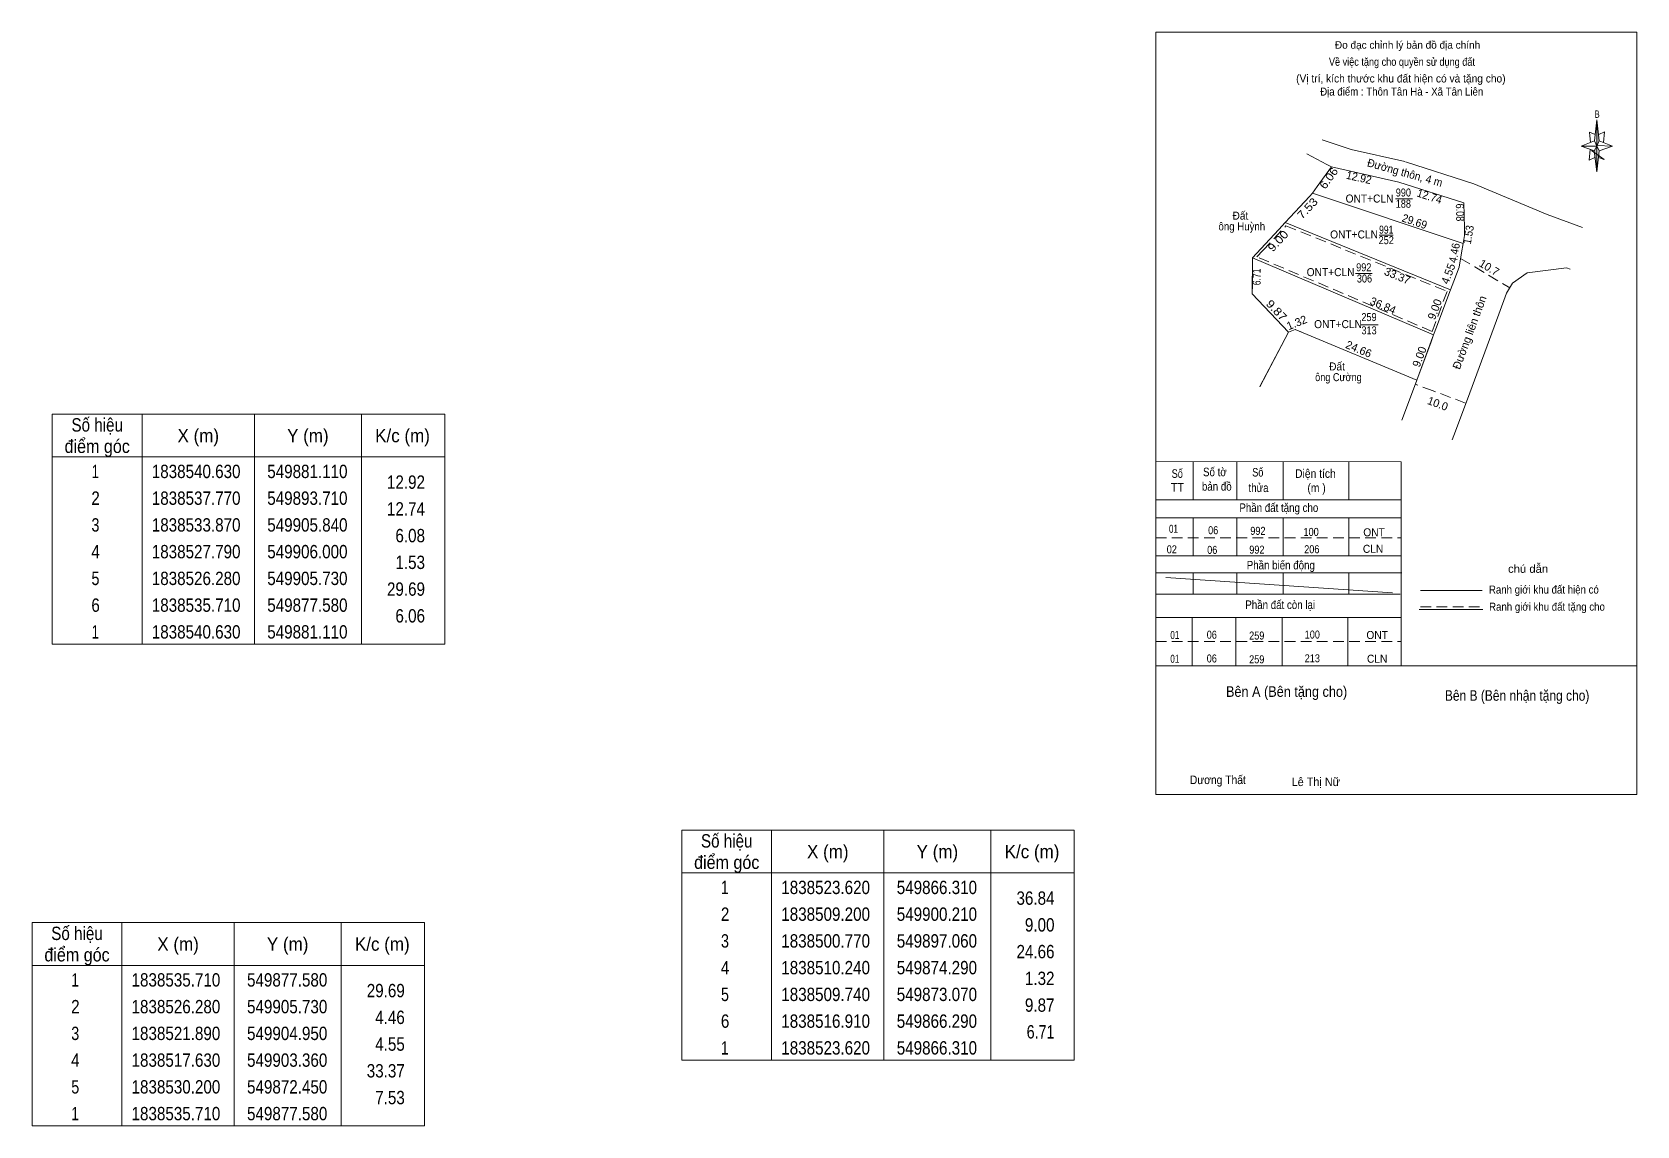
# Model space of a CAD drawing. Header units: metres. Extents: x 549350 to 550284, y 1838354 to 1838570.
# Drawn here: x 549984.2 to 550284.3, y 1838353.7 to 1838558.2 of the extents above; entities that cross this region are included whole.
import ezdxf
from ezdxf.enums import TextEntityAlignment as Align

# ---------------------------------------------------------------- set-up
doc = ezdxf.new("R2010")
doc.units = ezdxf.units.M
doc.header["$LTSCALE"] = 0.67
doc.linetypes.add('MEDIUM_DASHED', pattern=[4.5, 3, -1.5])
for name, color, linetype, lineweight in [('12', 7, 'Continuous', 13), ('15', 7, 'Continuous', 13), ('17', 7, 'Continuous', 13), ('63', 7, 'Continuous', 13)]:
    doc.layers.add(name, color=color, linetype=linetype, lineweight=lineweight)
doc.layers.add('20', color=7, linetype='Continuous')

msp = doc.modelspace()

# ---------------------------------------------------------------- texts
at = {"layer": '15'}
for s, rotation, width, p in [('Đường thôn, 4 m', 344.493, 0.95, (550240.6995, 1838531.1917)), ('6.06', 54.341, 1.1, (550227.2535, 1838530.4428)), ('12.92', 347.211, 0.95, (550232.129, 1838530.2804)), ('12.74', 342.177, 0.95, (550245.2705, 1838526.7704)), ('7.53', 47.045, 1.15, (550223.2104, 1838524.7289)), ('6.08', 271.507, 0.85, (550250.4542, 1838524.4697)), ('29.69', 341.48, 0.95, (550242.4718, 1838522.0823)), ('1.53', 79.862, 0.9, (550253.5143, 1838520.198)), ('9.00', 46.981, 1.15, (550217.7114, 1838518.6283)), ('4.46', 79.925, 0.95, (550250.8787, 1838516.7838)), ('6.71', 89.829, 0.8, (550213.9148, 1838512.4278)), ('9.87', 313.399, 1.15, (550216.3309, 1838505.6653))]:
    msp.add_text(s, height=1.5, rotation=rotation, dxfattribs=dict(at, width=width)).set_placement(p, align=Align.CENTER)
for s, width, p in [('ONT+CLN', 0.95, (550234.275, 1838526.33)), ('990', 0.85, (550240.605, 1838527.46)), ('Đất ', 0.95, (550210.39, 1838523.13)), ('188', 0.85, (550240.6, 1838525.36)), ('ông Huỳnh', 0.9, (550210.39, 1838521.13)), ('991', 0.8, (550237.4, 1838520.51)), ('ONT+CLN', 0.95, (550231.385, 1838519.62)), ('252', 0.85, (550237.4, 1838518.55)), ('252', 0.85, (550237.4, 1838518.55)), ('ONT+CLN', 0.95, (550226.995, 1838512.57)), ('992', 0.85, (550233.2, 1838513.48)), ('306', 0.85, (550233.33, 1838511.38)), ('ONT+CLN', 0.95, (550228.385, 1838502.85)), ('259', 0.85, (550234.175, 1838504.17)), ('313', 0.85, (550234.185, 1838501.69)), ('ông Cường', 0.85, (550228.46, 1838492.94)), ('Đất ', 0.95, (550228.46, 1838494.94))]:
    msp.add_text(s, height=1.5, dxfattribs=dict(at, width=width)).set_placement(p, align=Align.CENTER)
for s, rotation, p in [('10.7', 329.036, (550256.2741, 1838513.5315)), ('33.37', 337.87, (550239.1925, 1838511.9418)), ('4.55', 69.532, (550249.6985, 1838512.7677)), ('36.84', 336.957, (550236.5015, 1838506.381)), ('9.00', 69.511, (550247.1703, 1838506.1175)), ('Đường liên thôn', 69.511, (550253.6789, 1838501.7825)), ('1.32', 22.286, (550220.9556, 1838503.1864)), ('24.66', 337.418, (550231.967, 1838498.2347)), ('9.00', 69.511, (550244.3103, 1838497.2375)), ('10.0', 339.511, (550246.7775, 1838488.0296))]:
    msp.add_text(s, height=1.5, rotation=rotation, dxfattribs=at).set_placement(p, align=Align.CENTER)
at = {"layer": '17'}
msp.add_text('Đo đạc chỉnh lý bản đồ địa chính', height=1.4, dxfattribs=at).set_placement((550241.39, 1838555.1), align=Align.CENTER)
for s, height, width, p in [('Về việc tặng cho quyền sử dụng đất', 1.5, 0.85, (550240.335, 1838551.9)), ('B', 1.378, 0.75, (550276.85, 1838542.17)), ('Số', 1.6, 0.8, (550198.32, 1838474.86)), ('Số tờ', 1.6, 0.85, (550205.35, 1838475.16)), ('TT', 1.6, 0.95, (550198.35, 1838472.3)), ('bản đồ', 1.6, 0.85, (550205.71, 1838472.46)), ('thửa', 1.6, 0.85, (550213.515, 1838472.2)), ('(m )', 1.6, 0.9, (550224.375, 1838472.2)), ('Phần đất tặng cho', 1.6, 0.85, (550217.315, 1838468.48)), ('01', 1.5, 0.75, (550197.605, 1838464.58)), ('06', 1.5, 0.85, (550205.035, 1838464.32)), ('992', 1.5, 0.85, (550213.4, 1838464.2)), ('100', 1.5, 0.85, (550223.355, 1838464)), ('ONT', 1.5, 0.95, (550235.12, 1838463.93)), ('02', 1.5, 0.85, (550197.295, 1838460.74)), ('06', 1.5, 0.85, (550204.865, 1838460.64)), ('992', 1.5, 0.85, (550213.21, 1838460.68)), ('206', 1.5, 0.85, (550223.48, 1838460.76)), ('CLN', 1.5, 0.95, (550234.94, 1838460.84)), ('Phần biến động', 1.6, 0.85, (550217.685, 1838457.74)), ('chú dẫn', 1.5, 1.05, (550263.93, 1838457.1)), ('Ranh giới khu đất hiện có ', 1.5, 0.9, (550267.135, 1838453.22)), ('Phần đất còn lại', 1.6, 0.85, (550217.57, 1838450.33)), ('Ranh giới khu đất tặng cho', 1.5, 0.9, (550267.465, 1838450.02)), ('100', 1.5, 0.85, (550223.575, 1838444.81)), ('01', 1.5, 0.75, (550197.865, 1838444.72)), ('06', 1.5, 0.85, (550204.775, 1838444.78)), ('259', 1.5, 0.85, (550213.185, 1838444.62)), ('ONT', 1.5, 0.95, (550235.7, 1838444.73)), ('01', 1.5, 0.75, (550197.865, 1838440.28)), ('06', 1.5, 0.85, (550204.775, 1838440.34)), ('259', 1.5, 0.85, (550213.185, 1838440.18)), ('213', 1.5, 0.85, (550223.575, 1838440.37)), ('CLN', 1.5, 0.95, (550235.7, 1838440.29)), ('Bên A (Bên tặng cho)', 1.97, 0.9, (550218.765, 1838433.91)), ('Bên B (Bên nhận tặng cho)', 1.97, 0.85, (550261.88, 1838433.18)), ('Dương Thất', 1.6, 0.9, (550205.91, 1838417.6)), ('Lê Thị Nữ', 1.6, 0.95, (550224.225, 1838417.23))]:
    msp.add_text(s, height=height, dxfattribs=dict(at, width=width)).set_placement(p, align=Align.CENTER)
at = {"layer": '17', "width": 0.95}
msp.add_text('(Vị trí, kích thước khu đất hiện có và tặng cho)', height=1.5, dxfattribs=at).set_placement((550220.55, 1838548.78))
at = {"layer": '20', "width": 0.9}
msp.add_text('Địa điểm : Thôn Tân Hà - Xã Tân Liên', height=1.5, dxfattribs=at).set_placement((550240.295, 1838546.33), align=Align.CENTER)
at = {"layer": '63'}
for s, height, width, p in [('Số hiệu', 2.5, 0.85, (549996.33, 1838483.51)), ('điểm góc', 2.5, 0.9, (549996.33, 1838479.51)), ('X (m)', 2.5, 0.95, (550015.23, 1838481.51)), ('Y (m)', 2.5, 0.95, (550035.725, 1838481.51)), ('K/c (m)', 2.5, 0.95, (550053.43, 1838481.51)), (' 1', 2.5, 0.75, (549995.625, 1838474.81)), ('1838540.630', 2.5, 0.85, (550014.83, 1838474.81)), ('549881.110', 2.5, 0.85, (550035.635, 1838474.81)), ('Số', 1.6, 0.8, (550213.38, 1838475.1)), ('Diện tích', 1.6, 0.9, (550224.16, 1838474.86)), (' 2', 2.5, 0.85, (549995.63, 1838469.81)), ('1838537.770', 2.5, 0.85, (550014.83, 1838469.81)), ('549893.710', 2.5, 0.85, (550035.635, 1838469.81)), (' 3', 2.5, 0.8, (549995.63, 1838464.81)), ('1838533.870', 2.5, 0.85, (550014.83, 1838464.81)), ('549905.840', 2.5, 0.85, (550035.635, 1838464.81)), (' 4', 2.5, 0.85, (549995.625, 1838459.81)), ('1838527.790', 2.5, 0.85, (550014.83, 1838459.81)), ('549906.000', 2.5, 0.85, (550035.635, 1838459.81)), (' 5', 2.5, 0.8, (549995.63, 1838454.81)), ('1838526.280', 2.5, 0.85, (550014.83, 1838454.81)), ('549905.730', 2.5, 0.85, (550035.635, 1838454.81)), (' 6', 2.5, 0.85, (549995.63, 1838449.81)), ('1838535.710', 2.5, 0.85, (550014.83, 1838449.81)), ('549877.580', 2.5, 0.85, (550035.635, 1838449.81)), (' 1', 2.5, 0.75, (549995.625, 1838444.81)), ('1838540.630', 2.5, 0.85, (550014.83, 1838444.81)), ('549881.110', 2.5, 0.85, (550035.635, 1838444.81)), ('Số hiệu', 2.5, 0.85, (550114.06, 1838405.73)), ('điểm góc', 2.5, 0.9, (550114.06, 1838401.73)), ('X (m)', 2.5, 0.95, (550132.96, 1838403.73)), ('Y (m)', 2.5, 0.95, (550153.455, 1838403.73)), ('K/c (m)', 2.5, 0.95, (550171.16, 1838403.73)), (' 1', 2.5, 0.75, (550113.355, 1838397.03)), ('1838523.620', 2.5, 0.85, (550132.56, 1838397.03)), ('549866.310', 2.5, 0.85, (550153.365, 1838397.03)), (' 2', 2.5, 0.85, (550113.36, 1838392.03)), ('1838509.200', 2.5, 0.85, (550132.56, 1838392.03)), ('549900.210', 2.5, 0.85, (550153.365, 1838392.03)), ('Số hiệu', 2.5, 0.85, (549992.55, 1838388.44)), (' 3', 2.5, 0.8, (550113.36, 1838387.03)), ('1838500.770', 2.5, 0.85, (550132.56, 1838387.03)), ('549897.060', 2.5, 0.85, (550153.365, 1838387.03)), ('điểm góc', 2.5, 0.9, (549992.55, 1838384.44)), ('X (m)', 2.5, 0.95, (550011.45, 1838386.44)), ('Y (m)', 2.5, 0.95, (550031.945, 1838386.44)), ('K/c (m)', 2.5, 0.95, (550049.65, 1838386.44)), (' 4', 2.5, 0.85, (550113.355, 1838382.03)), ('1838510.240', 2.5, 0.85, (550132.56, 1838382.03)), ('549874.290', 2.5, 0.85, (550153.365, 1838382.03)), (' 1', 2.5, 0.75, (549991.845, 1838379.74)), ('1838535.710', 2.5, 0.85, (550011.05, 1838379.74)), ('549877.580', 2.5, 0.85, (550031.855, 1838379.74)), (' 5', 2.5, 0.8, (550113.36, 1838377.03)), ('1838509.740', 2.5, 0.85, (550132.56, 1838377.03)), ('549873.070', 2.5, 0.85, (550153.365, 1838377.03)), (' 2', 2.5, 0.85, (549991.85, 1838374.74)), ('1838526.280', 2.5, 0.85, (550011.05, 1838374.74)), ('549905.730', 2.5, 0.85, (550031.855, 1838374.74)), (' 6', 2.5, 0.85, (550113.36, 1838372.03)), ('1838516.910', 2.5, 0.85, (550132.56, 1838372.03)), ('549866.290', 2.5, 0.85, (550153.365, 1838372.03)), (' 3', 2.5, 0.8, (549991.85, 1838369.74)), ('1838521.890', 2.5, 0.85, (550011.05, 1838369.74)), ('549904.950', 2.5, 0.85, (550031.855, 1838369.74)), (' 1', 2.5, 0.75, (550113.355, 1838367.03)), ('1838523.620', 2.5, 0.85, (550132.56, 1838367.03)), ('549866.310', 2.5, 0.85, (550153.365, 1838367.03)), (' 4', 2.5, 0.85, (549991.845, 1838364.74)), ('1838517.630', 2.5, 0.85, (550011.05, 1838364.74)), ('549903.360', 2.5, 0.85, (550031.855, 1838364.74)), (' 5', 2.5, 0.8, (549991.85, 1838359.74)), ('1838530.200', 2.5, 0.85, (550011.05, 1838359.74)), ('549872.450', 2.5, 0.85, (550031.855, 1838359.74)), (' 1', 2.5, 0.75, (549991.845, 1838354.74)), ('1838535.710', 2.5, 0.85, (550011.05, 1838354.74)), ('549877.580', 2.5, 0.85, (550031.855, 1838354.74))]:
    msp.add_text(s, height=height, dxfattribs=dict(at, width=width)).set_placement(p, align=Align.CENTER)
for s, width, p in [('12.92', 0.85, (550057.63, 1838472.81)), ('12.74', 0.85, (550057.63, 1838467.81)), ('6.08', 0.85, (550057.63, 1838462.81)), ('1.53', 0.85, (550057.63, 1838457.81)), ('29.69', 0.85, (550057.63, 1838452.81)), ('6.06', 0.85, (550057.63, 1838447.81)), ('36.84', 0.85, (550175.36, 1838395.03)), ('9.00', 0.85, (550175.36, 1838390.03)), ('24.66', 0.85, (550175.36, 1838385.03)), ('1.32', 0.85, (550175.36, 1838380.03)), ('29.69', 0.85, (550053.85, 1838377.74)), ('9.87', 0.85, (550175.36, 1838375.03)), ('4.46', 0.85, (550053.85, 1838372.74)), ('6.71', 0.8, (550175.36, 1838370.03)), ('4.55', 0.85, (550053.85, 1838367.74)), ('33.37', 0.85, (550053.85, 1838362.74)), ('7.53', 0.85, (550053.85, 1838357.74))]:
    msp.add_text(s, height=2.5, dxfattribs=dict(at, width=width)).set_placement(p, align=Align.RIGHT)

# ---------------------------------------------------------------- hatches: boundary and pattern name
at = {"layer": '17'}
for points in [[(550276.8, 1838541.77), (550277.24, 1838537.87), (550276.8, 1838536.87)], [(550276.8, 1838536.87), (550276.8, 1838532.07), (550276.3, 1838535.97)]]:
    msp.add_hatch(color=256, dxfattribs=at).paths.add_polyline_path(points)

# ---------------------------------------------------------------- linework, layer by layer
at = {"layer": '12'}
msp.add_line((550194.28, 1838415.65), (550284.28, 1838415.65), dxfattribs=at)
at = {"layer": '15'}
for p, q in [((550275.44, 1838539.47), (550275.6, 1838537.57)), ((550225.44, 1838538.07), (550227.45, 1838537.4)), ((550230.85, 1838536.28), (550227.45, 1838537.4)), ((550276.34, 1838537.87), (550273.84, 1838536.87)), ((550276.34, 1838535.97), (550273.84, 1838536.87)), ((550230.85, 1838536.28), (550240.86, 1838534)), ((550240.99, 1838533.96), (550253.78, 1838529.85)), ((550227.17, 1838533.01), (550239.77, 1838530.15)), ((550223.64, 1838528.09), (550223.05, 1838527.46)), ((550223.64, 1838528.09), (550251.79, 1838518.66)), ((550239.77, 1838530.15), (550251.9, 1838526.25)), ((550253.76, 1838529.86), (550267.52, 1838524.07)), ((550239.16, 1838527.03), (550242.3, 1838527.03)), ((550217.34, 1838521.32), (550218.51, 1838522.58)), ((550249.42, 1838510.01), (550218.51, 1838522.58)), ((550267.52, 1838524.07), (550274.12, 1838521.67)), ((550213.94, 1838517.68), (550217.34, 1838521.32)), ((550236.09, 1838520.21), (550238.7, 1838520.21)), ((550251.79, 1838518.66), (550251.49, 1838516.94)), ((550252.06, 1838520.17), (550251.79, 1838518.66)), ((550212.37, 1838516), (550212.36, 1838511.08)), ((550212.37, 1838516), (550213.94, 1838517.68)), ((550246.27, 1838501.58), (550212.37, 1838516)), ((550251.49, 1838516.94), (550251.01, 1838514.27)), ((550231.63, 1838513.05), (550234.76, 1838513.05)), ((550250.03, 1838511.64), (550251.01, 1838514.26)), ((550212.36, 1838511.08), (550212.35, 1838509.29)), ((550249.42, 1838510.01), (550248.93, 1838508.71)), ((550249.42, 1838510.01), (550250.03, 1838511.64)), ((550259.89, 1838509.36), (550261.03, 1838511.26)), ((550259.89, 1838509.36), (550261.03, 1838511.26)), ((550212.35, 1838509.29), (550219.13, 1838502.12)), ((550232.61, 1838503.48), (550235.87, 1838503.48)), ((550218.51, 1838500.94), (550213.77, 1838491.93)), ((550218.52, 1838500.94), (550213.79, 1838491.89)), ((550218.52, 1838500.94), (550213.79, 1838491.89)), ((550219.13, 1838502.12), (550218.51, 1838500.94)), ((550219.13, 1838502.12), (550218.52, 1838500.94)), ((550219.13, 1838502.12), (550218.52, 1838500.94)), ((550246.27, 1838501.58), (550245.71, 1838500.08)), ((550245.71, 1838500.08), (550243.12, 1838493.15)), ((550249.75, 1838481.95), (550250.05, 1838482.77)), ((550196.17, 1838456.23), (550238.59, 1838453.34))]:
    msp.add_line(p, q, dxfattribs=at)
at = {"layer": '15', "linetype": 'MEDIUM_DASHED'}
for p, q in [((550251.3, 1838515.89), (550253.97, 1838514.29)), ((550253.97, 1838514.29), (550260.5, 1838510.37))]:
    msp.add_line(p, q, dxfattribs=at)
at = {"layer": '15'}
for points in [[(550222.57, 1838535.47), (550226.31, 1838533.47), (550227.17, 1838533.01)], [(550222.57, 1838535.47), (550226.31, 1838533.47), (550227.17, 1838533.01)], [(550275.54, 1838536.27), (550275.34, 1838534.27), (550276.44, 1838534.77)], [(550227.17, 1838533.01), (550224.51, 1838529.31), (550223.64, 1838528.09)], [(550223.05, 1838527.46), (550219.43, 1838523.57), (550218.51, 1838522.58)], [(550251.9, 1838526.25), (550252.02, 1838521.56), (550252.06, 1838520.17)], [(550271.8, 1838513.86), (550271.11, 1838514.13), (550263.77, 1838513.22), (550261.03, 1838511.26)], [(550271.8, 1838513.86), (550271.11, 1838514.13), (550263.77, 1838513.22), (550261.03, 1838511.26)], [(550271.8, 1838513.86), (550271.11, 1838514.13), (550263.77, 1838513.22), (550261.03, 1838511.26)], [(550250.06, 1838482.76), (550252.57, 1838489.56), (550258.44, 1838505.44), (550259.89, 1838509.36)], [(550250.06, 1838482.76), (550252.57, 1838489.56), (550258.44, 1838505.44), (550259.89, 1838509.36)], [(550248.93, 1838508.71), (550246.82, 1838503.05), (550246.27, 1838501.58)], [(550219.13, 1838502.12), (550218.52, 1838500.94), (550213.79, 1838491.89)], [(550219.13, 1838502.12), (550218.52, 1838500.94), (550213.79, 1838491.89)], [(550219.13, 1838502.12), (550218.52, 1838500.94), (550213.79, 1838491.89)], [(550219.13, 1838502.12), (550218.52, 1838500.94), (550213.79, 1838491.89)], [(550243.12, 1838493.15), (550220.35, 1838502.62), (550219.13, 1838502.12)], [(550243.12, 1838493.15), (550220.35, 1838502.62), (550219.13, 1838502.12)], [(550220.4, 1838502.6), (550220.35, 1838502.62), (550219.13, 1838502.12)], [(550221.76, 1838502.03), (550220.35, 1838502.62), (550219.13, 1838502.12)], [(550240.32, 1838485.66), (550242.48, 1838491.45), (550243.12, 1838493.15)]]:
    msp.add_lwpolyline(points, dxfattribs=at)
at = {"layer": '15', "linetype": 'MEDIUM_DASHED'}
for points in [[(550214.31, 1838517.34), (550218.64, 1838521.99), (550248.78, 1838509.73), (550246.35, 1838503.22)], [(550246.35, 1838503.23), (550245.98, 1838502.24), (550213.22, 1838516.18), (550214.31, 1838517.34)], [(550252.25, 1838488.85), (550246.15, 1838491.13), (550242.83, 1838492.37)]]:
    msp.add_lwpolyline(points, dxfattribs=at)
at = {"layer": '15'}
msp.add_lwpolyline([(550212.37, 1838516), (550246.27, 1838501.58), (550243.12, 1838493.15), (550220.35, 1838502.62), (550219.13, 1838502.12), (550212.35, 1838509.29)], close=True, dxfattribs=at)
at = {"layer": '17'}
for p, q in [((550194.28, 1838415.65), (550194.28, 1838558.2)), ((550276.5, 1838539.07), (550275.44, 1838539.47)), ((550276.34, 1838537.87), (550276.8, 1838541.77)), ((550276.8, 1838536.87), (550276.34, 1838537.87)), ((550277.24, 1838537.87), (550279.74, 1838536.87)), ((550275.76, 1838536.09), (550278.14, 1838534.37)), ((550277.24, 1838535.97), (550276.8, 1838532.07)), ((550278.14, 1838534.37), (550277.1, 1838534.77)), ((550240.22, 1838477.86), (550194.36, 1838477.89)), ((550201.32, 1838477.86), (550201.32, 1838470.72)), ((550209.46, 1838477.86), (550209.46, 1838470.72)), ((550218.12, 1838477.86), (550218.12, 1838470.72)), ((550230.42, 1838477.86), (550230.42, 1838470.72)), ((550240.22, 1838477.86), (550240.22, 1838439.7)), ((550194.28, 1838470.72), (550240.22, 1838470.72)), ((550194.28, 1838467.38), (550240.22, 1838467.38)), ((550201.32, 1838467.38), (550201.32, 1838460.3)), ((550209.46, 1838467.38), (550209.46, 1838460.3)), ((550218.12, 1838467.38), (550218.12, 1838460.3)), ((550230.42, 1838467.38), (550230.42, 1838460.3)), ((550194.36, 1838460.3), (550240.16, 1838460.3)), ((550194.28, 1838457.12), (550240.32, 1838457.12)), ((550201.32, 1838457.12), (550201.32, 1838453.13)), ((550209.46, 1838457.12), (550209.46, 1838453.13)), ((550218.12, 1838457.12), (550218.12, 1838453.13)), ((550230.42, 1838457.12), (550230.42, 1838453.13)), ((550194.28, 1838453.13), (550240, 1838453.13)), ((550243.82, 1838453.8), (550255.32, 1838453.8)), ((550243.56, 1838450.26), (550255.46, 1838450.26)), ((550194.28, 1838448.75), (550240.22, 1838448.75)), ((550201.12, 1838448.75), (550201.12, 1838439.7)), ((550209.26, 1838448.75), (550209.26, 1838439.7)), ((550217.92, 1838448.75), (550217.92, 1838439.7)), ((550230.22, 1838448.75), (550230.22, 1838439.7)), ((550194.28, 1838439.7), (550284.28, 1838439.7))]:
    msp.add_line(p, q, dxfattribs=at)
at = {"layer": '17', "linetype": 'MEDIUM_DASHED'}
for p, q in [((550194.28, 1838463.66), (550240.28, 1838463.66)), ((550243.8, 1838450.76), (550255.6, 1838450.76)), ((550194.28, 1838444.27), (550240.22, 1838444.27))]:
    msp.add_line(p, q, dxfattribs=at)
at = {"layer": '17'}
for points in [[(550194.28, 1838558.2), (550284.28, 1838558.2), (550284.28, 1838415.65)], [(550277.14, 1838539.07), (550278.24, 1838539.57), (550278.04, 1838537.57)], [(550276.8, 1838536.87), (550277.24, 1838535.97), (550279.74, 1838536.87)]]:
    msp.add_lwpolyline(points, dxfattribs=at)
for points in [[(550276.8, 1838541.77), (550277.24, 1838537.87), (550276.8, 1838536.87)], [(550276.8, 1838536.87), (550273.84, 1838536.87), (550276.34, 1838537.87), (550277.24, 1838535.97), (550279.74, 1838536.87), (550276.8, 1838536.97)], [(550276.8, 1838536.87), (550276.8, 1838532.07), (550276.3, 1838535.97)]]:
    msp.add_lwpolyline(points, close=True, dxfattribs=at)
at = {"layer": '63'}
for p, q in [((550004.73, 1838486.76), (550004.73, 1838443.76)), ((550025.73, 1838486.76), (550025.73, 1838443.76)), ((550045.73, 1838486.76), (550045.73, 1838443.76)), ((549987.93, 1838478.76), (550061.33, 1838478.76)), ((550122.46, 1838408.98), (550122.46, 1838365.98)), ((550143.46, 1838408.98), (550143.46, 1838365.98)), ((550163.46, 1838408.98), (550163.46, 1838365.98)), ((550105.66, 1838400.98), (550179.06, 1838400.98)), ((550000.95, 1838391.69), (550000.95, 1838353.69)), ((550021.95, 1838391.69), (550021.95, 1838353.69)), ((550041.95, 1838391.69), (550041.95, 1838353.69)), ((549984.15, 1838383.69), (550057.55, 1838383.69))]:
    msp.add_line(p, q, dxfattribs=at)
for points in [[(549987.93, 1838486.76), (550061.33, 1838486.76), (550061.33, 1838443.76), (549987.93, 1838443.76)], [(550105.66, 1838408.98), (550179.06, 1838408.98), (550179.06, 1838365.98), (550105.66, 1838365.98)], [(549984.15, 1838391.69), (550057.55, 1838391.69), (550057.55, 1838353.69), (549984.15, 1838353.69)]]:
    msp.add_lwpolyline(points, close=True, dxfattribs=at)

msp.set_redraw_order([(e.dxf.handle, doc.entitydb.next_handle()) for e in msp.query("TEXT MTEXT ATTDEF DIMENSION ARC_DIMENSION")])  # texts and dimensions are drawn at this point

doc.saveas('drawing.dxf')
